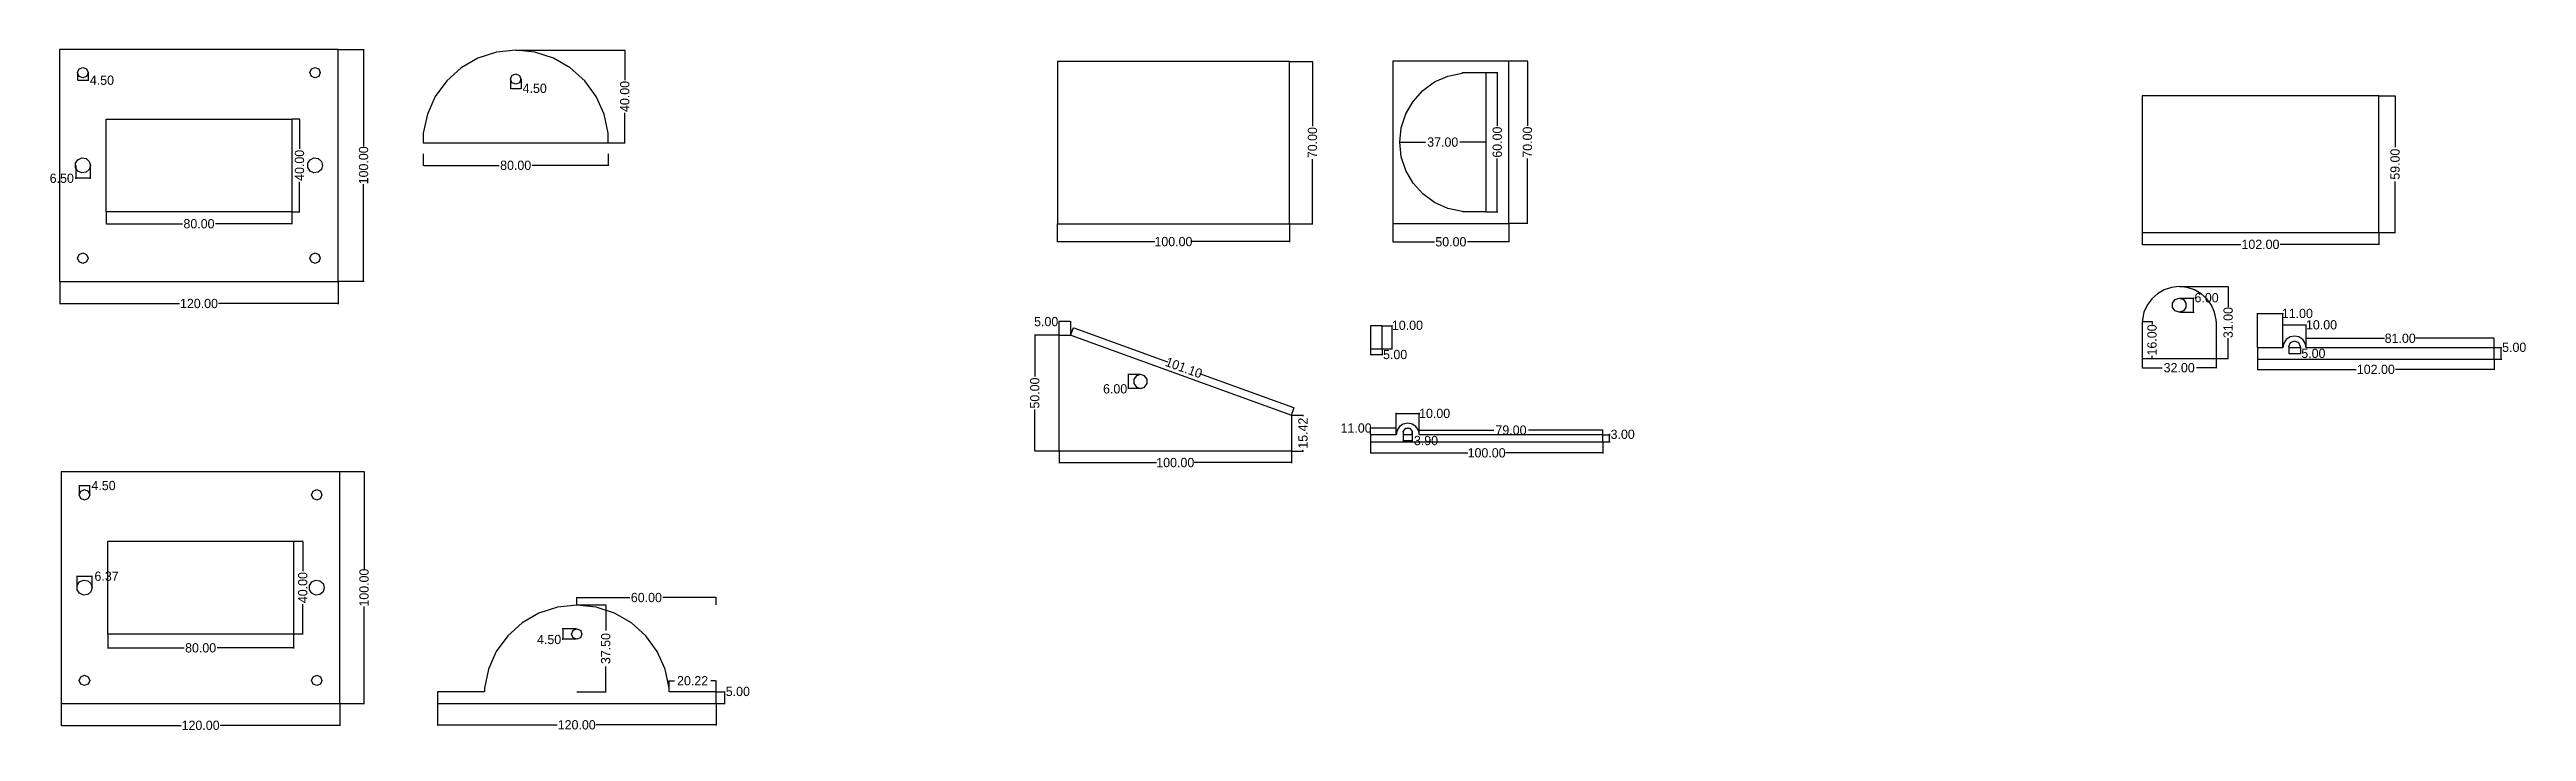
# Model space of a CAD drawing. Extents: x -184 to 1329, y -217 to 77.
# Drawn here: x -184 to 883, y -217 to 77 of the extents above; entities that cross this region are included whole.
import ezdxf

# ---------------------------------------------------------------- set-up
doc = ezdxf.new("R2010")
doc.units = 0
doc.header["$MEASUREMENT"] = 0
doc.dimstyles.new('mm', dxfattribs={"dimtxt": 4, "dimasz": 0.18, "dimexe": 0.18, "dimexo": 0.0625, "dimgap": 0.09, "dimtad": 0, "dimtoh": 1, "dimzin": 0, "dimdsep": 46, "dimtxsty": 'Standard', "dimcen": 0.09, "dimadec": 0, "dimazin": 0, "dimtfac": 1, "dimtofl": 0, "dimtmove": 0, "dimatfit": 3, "dimfxl": 1, "dimtolj": 1, "dimtzin": 0, "dimarcsym": 0})

msp = doc.modelspace()

# ---------------------------------------------------------------- blocks, each defined once
blk = doc.blocks.new('*D0')
at = {"color": 0, "lineweight": -2, "transparency": 16777216}
for p, q in [((-23.1, 31.7), (-23.1, 26.6)), ((-22.9, 26.8), (9.6, 26.8)), ((56.3, 26.8), (23.8, 26.8)), ((56.5, 31.7), (56.5, 26.6))]:
    blk.add_line(p, q, dxfattribs=at)
at = {"color": 0, "transparency": 16777216}
for points in [[(-22.9, 26.9), (-22.9, 26.8), (-23.1, 26.8)], [(56.3, 26.9), (56.3, 26.8), (56.5, 26.8)]]:
    blk.add_solid(points, dxfattribs=at)
at = {"layer": 'Defpoints', "color": 0, "transparency": 16777216}
for p in [(-23.1, 31.8), (56.5, 31.8), (56.5, 26.8)]:
    blk.add_point(p, dxfattribs=at)
at = {"color": 0, "transparency": 16777216, "insert": (16.7, 26.8), "char_height": 4, "attachment_point": 5}
blk.add_mtext('\\A1;80.00', dxfattribs=at)
blk = doc.blocks.new('*D1')
at = {"color": 0, "lineweight": -2, "transparency": 16777216}
for p, q in [((16.8, 76.5), (63.9, 76.5)), ((63.7, 76.3), (63.7, 63.6)), ((63.7, 36.7), (63.7, 49.4)), ((16.8, 36.5), (63.9, 36.5))]:
    blk.add_line(p, q, dxfattribs=at)
at = {"color": 0, "transparency": 16777216}
for points in [[(63.7, 76.3), (63.8, 76.3), (63.7, 76.5)], [(63.7, 36.7), (63.8, 36.7), (63.7, 36.5)]]:
    blk.add_solid(points, dxfattribs=at)
at = {"layer": 'Defpoints', "color": 0, "transparency": 16777216}
for p in [(16.7, 76.5), (16.7, 36.5), (63.7, 36.5)]:
    blk.add_point(p, dxfattribs=at)
at = {"color": 0, "transparency": 16777216, "insert": (63.7, 56.5), "char_height": 4, "attachment_point": 5, "rotation": 90}
blk.add_mtext('\\A1;40.00', dxfattribs=at)
blk = doc.blocks.new('*D2')
at = {"color": 0, "lineweight": -2, "transparency": 16777216}
for p, q in [((-179.7, -23.3), (-179.7, -33)), ((-59.7, -23.3), (-59.7, -33)), ((-179.5, -32.8), (-128.1, -32.8)), ((-59.9, -32.8), (-111.3, -32.8))]:
    blk.add_line(p, q, dxfattribs=at)
at = {"color": 0, "transparency": 16777216}
for points in [[(-179.5, -32.8), (-179.5, -32.8), (-179.7, -32.8)], [(-59.9, -32.8), (-59.9, -32.8), (-59.7, -32.8)]]:
    blk.add_solid(points, dxfattribs=at)
at = {"layer": 'Defpoints', "color": 0, "transparency": 16777216}
for p in [(-179.7, -23.2), (-59.7, -23.2), (-59.7, -32.8)]:
    blk.add_point(p, dxfattribs=at)
at = {"color": 0, "transparency": 16777216, "insert": (-119.7, -32.8), "char_height": 4, "attachment_point": 5}
blk.add_mtext('\\A1;120.00', dxfattribs=at)
blk = doc.blocks.new('*D3')
at = {"color": 0, "lineweight": -2, "transparency": 16777216}
for p, q in [((-59.6, 76.8), (-48.6, 76.8)), ((-48.8, 76.6), (-48.8, 34.9)), ((-48.8, -23.1), (-48.8, 18.7)), ((-59.6, -23.2), (-48.6, -23.2))]:
    blk.add_line(p, q, dxfattribs=at)
at = {"color": 0, "transparency": 16777216}
for points in [[(-48.8, 76.6), (-48.7, 76.6), (-48.8, 76.8)], [(-48.8, -23.1), (-48.7, -23.1), (-48.8, -23.2)]]:
    blk.add_solid(points, dxfattribs=at)
at = {"layer": 'Defpoints', "color": 0, "transparency": 16777216}
for p in [(-59.7, 76.8), (-59.7, -23.2), (-48.8, -23.2)]:
    blk.add_point(p, dxfattribs=at)
at = {"color": 0, "transparency": 16777216, "insert": (-48.8, 26.8), "char_height": 4, "attachment_point": 5, "rotation": 90}
blk.add_mtext('\\A1;100.00', dxfattribs=at)
blk = doc.blocks.new('*D4')
at = {"color": 0, "lineweight": -2, "transparency": 16777216}
for p, q in [((-159.7, 6.7), (-159.7, 1.4)), ((-159.5, 1.6), (-126.8, 1.6)), ((-79.9, 1.6), (-112.6, 1.6)), ((-79.7, 6.7), (-79.7, 1.4))]:
    blk.add_line(p, q, dxfattribs=at)
at = {"color": 0, "transparency": 16777216}
for points in [[(-159.5, 1.7), (-159.5, 1.6), (-159.7, 1.6)], [(-79.9, 1.7), (-79.9, 1.6), (-79.7, 1.6)]]:
    blk.add_solid(points, dxfattribs=at)
at = {"layer": 'Defpoints', "color": 0, "transparency": 16777216}
for p in [(-159.7, 6.8), (-79.7, 6.8), (-79.7, 1.6)]:
    blk.add_point(p, dxfattribs=at)
at = {"color": 0, "transparency": 16777216, "insert": (-119.7, 1.6), "char_height": 4, "attachment_point": 5}
blk.add_mtext('\\A1;80.00', dxfattribs=at)
blk = doc.blocks.new('*D5')
at = {"color": 0, "lineweight": -2, "transparency": 16777216}
for p, q in [((-79.6, 46.8), (-76.2, 46.8)), ((-76.4, 46.6), (-76.4, 33.9)), ((-76.4, 6.9), (-76.4, 19.7)), ((-79.6, 6.8), (-76.2, 6.8))]:
    blk.add_line(p, q, dxfattribs=at)
at = {"color": 0, "transparency": 16777216}
for points in [[(-76.4, 46.6), (-76.4, 46.6), (-76.4, 46.8)], [(-76.4, 6.9), (-76.4, 6.9), (-76.4, 6.8)]]:
    blk.add_solid(points, dxfattribs=at)
at = {"layer": 'Defpoints', "color": 0, "transparency": 16777216}
for p in [(-79.7, 46.8), (-79.7, 6.8), (-76.4, 6.8)]:
    blk.add_point(p, dxfattribs=at)
at = {"color": 0, "transparency": 16777216, "insert": (-76.4, 26.8), "char_height": 4, "attachment_point": 5, "rotation": 90}
blk.add_mtext('\\A1;40.00', dxfattribs=at)
blk = doc.blocks.new('*D6')
at = {"color": 0, "lineweight": -2, "transparency": 16777216}
for p, q in [((-172, 66.7), (-172, 63.4)), ((-167.5, 66.7), (-167.5, 63.4)), ((-171.8, 63.5), (-167.6, 63.5)), ((-167.5, 63.5), (-167.3, 63.5))]:
    blk.add_line(p, q, dxfattribs=at)
at = {"color": 0, "transparency": 16777216}
for points in [[(-171.8, 63.6), (-171.8, 63.5), (-172, 63.5)], [(-167.6, 63.6), (-167.6, 63.5), (-167.5, 63.5)]]:
    blk.add_solid(points, dxfattribs=at)
at = {"layer": 'Defpoints', "color": 0, "transparency": 16777216}
for p in [(-172, 66.8), (-167.5, 66.8), (-167.5, 63.5)]:
    blk.add_point(p, dxfattribs=at)
at = {"color": 0, "transparency": 16777216, "insert": (-161.5, 63.5), "char_height": 4, "attachment_point": 5}
blk.add_mtext('\\A1;4.50', dxfattribs=at)
blk = doc.blocks.new('*D7')
at = {"color": 0, "lineweight": -2, "transparency": 16777216}
for p, q in [((-172.8, 26.7), (-172.8, 21)), ((-166.5, 26.7), (-166.5, 21)), ((-172.8, 21.2), (-173, 21.2)), ((-166.6, 21.2), (-172.6, 21.2))]:
    blk.add_line(p, q, dxfattribs=at)
at = {"color": 0, "transparency": 16777216}
for points in [[(-172.6, 21.2), (-172.6, 21.1), (-172.8, 21.2)], [(-166.6, 21.2), (-166.6, 21.1), (-166.5, 21.2)]]:
    blk.add_solid(points, dxfattribs=at)
at = {"layer": 'Defpoints', "color": 0, "transparency": 16777216}
for p in [(-172.8, 26.8), (-166.5, 26.8), (-172.8, 21.2)]:
    blk.add_point(p, dxfattribs=at)
at = {"color": 0, "transparency": 16777216, "insert": (-178.8, 21.2), "char_height": 4, "attachment_point": 5}
blk.add_mtext('\\A1;6.50', dxfattribs=at)
blk = doc.blocks.new('*D8')
at = {"color": 0, "lineweight": -2, "transparency": 16777216}
for p, q in [((14.5, 64), (14.5, 59.8)), ((14.6, 60), (18.8, 60)), ((19, 64), (19, 59.8)), ((19, 60), (19.1, 60))]:
    blk.add_line(p, q, dxfattribs=at)
at = {"color": 0, "transparency": 16777216}
for points in [[(14.6, 60), (14.6, 60), (14.5, 60)], [(18.8, 60), (18.8, 60), (19, 60)]]:
    blk.add_solid(points, dxfattribs=at)
at = {"layer": 'Defpoints', "color": 0, "transparency": 16777216}
for p in [(14.5, 64), (19, 64), (19, 60)]:
    blk.add_point(p, dxfattribs=at)
at = {"color": 0, "transparency": 16777216, "insert": (24.9, 60), "char_height": 4, "attachment_point": 5}
blk.add_mtext('\\A1;4.50', dxfattribs=at)
blk = doc.blocks.new('*D88')
at = {"color": 0, "lineweight": -2, "transparency": 16777216}
for p, q in [((-179, -205.4), (-179, -214.9)), ((-59, -205.4), (-59, -214.9)), ((-178.8, -214.7), (-127.4, -214.7)), ((-59.2, -214.7), (-110.6, -214.7))]:
    blk.add_line(p, q, dxfattribs=at)
at = {"color": 0, "transparency": 16777216}
for points in [[(-178.8, -214.7), (-178.8, -214.8), (-179, -214.7)], [(-59.2, -214.7), (-59.2, -214.8), (-59, -214.7)]]:
    blk.add_solid(points, dxfattribs=at)
at = {"layer": 'Defpoints', "color": 0, "transparency": 16777216}
for p in [(-179, -205.3), (-59, -205.3), (-59, -214.7)]:
    blk.add_point(p, dxfattribs=at)
at = {"color": 0, "transparency": 16777216, "insert": (-119, -214.7), "char_height": 4, "attachment_point": 5}
blk.add_mtext('\\A1;120.00', dxfattribs=at)
blk = doc.blocks.new('*D89')
at = {"color": 0, "lineweight": -2, "transparency": 16777216}
for p, q in [((-58.9, -105.3), (-48.4, -105.3)), ((-48.6, -105.5), (-48.6, -147.2)), ((-48.6, -205.1), (-48.6, -163.4)), ((-58.9, -205.3), (-48.4, -205.3))]:
    blk.add_line(p, q, dxfattribs=at)
at = {"color": 0, "transparency": 16777216}
for points in [[(-48.6, -105.5), (-48.5, -105.5), (-48.6, -105.3)], [(-48.6, -205.1), (-48.5, -205.1), (-48.6, -205.3)]]:
    blk.add_solid(points, dxfattribs=at)
at = {"layer": 'Defpoints', "color": 0, "transparency": 16777216}
for p in [(-59, -105.3), (-48.6, -105.3), (-59, -205.3)]:
    blk.add_point(p, dxfattribs=at)
at = {"color": 0, "transparency": 16777216, "insert": (-48.6, -155.3), "char_height": 4, "attachment_point": 5, "rotation": 90}
blk.add_mtext('\\A1;100.00', dxfattribs=at)
blk = doc.blocks.new('*D90')
at = {"color": 0, "lineweight": -2, "transparency": 16777216}
for p, q in [((-159, -175.4), (-159, -181.5)), ((-158.8, -181.3), (-126.1, -181.3)), ((-79.2, -181.3), (-111.9, -181.3)), ((-79, -175.4), (-79, -181.5))]:
    blk.add_line(p, q, dxfattribs=at)
at = {"color": 0, "transparency": 16777216}
for points in [[(-158.8, -181.3), (-158.8, -181.3), (-159, -181.3)], [(-79.2, -181.3), (-79.2, -181.3), (-79, -181.3)]]:
    blk.add_solid(points, dxfattribs=at)
at = {"layer": 'Defpoints', "color": 0, "transparency": 16777216}
for p in [(-159, -175.3), (-79, -175.3), (-79, -181.3)]:
    blk.add_point(p, dxfattribs=at)
at = {"color": 0, "transparency": 16777216, "insert": (-119, -181.3), "char_height": 4, "attachment_point": 5}
blk.add_mtext('\\A1;80.00', dxfattribs=at)
blk = doc.blocks.new('*D91')
at = {"color": 0, "lineweight": -2, "transparency": 16777216}
for p, q in [((-78.9, -135.3), (-74.8, -135.3)), ((-75, -135.5), (-75, -148.2)), ((-75, -175.1), (-75, -162.4)), ((-78.9, -175.3), (-74.8, -175.3))]:
    blk.add_line(p, q, dxfattribs=at)
at = {"color": 0, "transparency": 16777216}
for points in [[(-75, -135.5), (-75, -135.5), (-75, -135.3)], [(-75, -175.1), (-75, -175.1), (-75, -175.3)]]:
    blk.add_solid(points, dxfattribs=at)
at = {"layer": 'Defpoints', "color": 0, "transparency": 16777216}
for p in [(-79, -135.3), (-75, -135.3), (-79, -175.3)]:
    blk.add_point(p, dxfattribs=at)
at = {"color": 0, "transparency": 16777216, "insert": (-75, -155.3), "char_height": 4, "attachment_point": 5, "rotation": 90}
blk.add_mtext('\\A1;40.00', dxfattribs=at)
blk = doc.blocks.new('*D92')
at = {"color": 0, "lineweight": -2, "transparency": 16777216}
for p, q in [((-171.2, -115.2), (-171.2, -111.1)), ((-171.1, -111.3), (-166.9, -111.3)), ((-166.7, -115.2), (-166.7, -111.1)), ((-166.7, -111.3), (-166.6, -111.3))]:
    blk.add_line(p, q, dxfattribs=at)
at = {"color": 0, "transparency": 16777216}
for points in [[(-171.1, -111.3), (-171.1, -111.3), (-171.2, -111.3)], [(-166.9, -111.3), (-166.9, -111.3), (-166.7, -111.3)]]:
    blk.add_solid(points, dxfattribs=at)
at = {"layer": 'Defpoints', "color": 0, "transparency": 16777216}
for p in [(-171.2, -115.3), (-166.7, -111.3), (-166.7, -115.3)]:
    blk.add_point(p, dxfattribs=at)
at = {"color": 0, "transparency": 16777216, "insert": (-160.8, -111.3), "char_height": 4, "attachment_point": 5}
blk.add_mtext('\\A1;4.50', dxfattribs=at)
blk = doc.blocks.new('*D95')
at = {"color": 0, "lineweight": -2, "transparency": 16777216}
for p, q in [((-172.1, -155.2), (-172.1, -150.2)), ((-171.9, -150.4), (-165.9, -150.4)), ((-165.7, -155.2), (-165.7, -150.2)), ((-165.7, -150.4), (-165.6, -150.4))]:
    blk.add_line(p, q, dxfattribs=at)
at = {"color": 0, "transparency": 16777216}
for points in [[(-171.9, -150.4), (-171.9, -150.4), (-172.1, -150.4)], [(-165.9, -150.4), (-165.9, -150.4), (-165.7, -150.4)]]:
    blk.add_solid(points, dxfattribs=at)
at = {"layer": 'Defpoints', "color": 0, "transparency": 16777216}
for p in [(-172.1, -155.3), (-165.7, -150.4), (-165.7, -155.3)]:
    blk.add_point(p, dxfattribs=at)
at = {"color": 0, "transparency": 16777216, "insert": (-159.5, -150.4), "char_height": 4, "attachment_point": 5}
blk.add_mtext('\\A1;6.37', dxfattribs=at)
blk = doc.blocks.new('*D99')
at = {"color": 0, "lineweight": -2, "transparency": 16777216}
for p, q in [((-17, -205.4), (-17, -214.7)), ((103, -205.4), (103, -214.7)), ((-16.8, -214.5), (34.6, -214.5)), ((102.8, -214.5), (51.4, -214.5))]:
    blk.add_line(p, q, dxfattribs=at)
at = {"color": 0, "transparency": 16777216}
for points in [[(-16.8, -214.4), (-16.8, -214.5), (-17, -214.5)], [(102.8, -214.4), (102.8, -214.5), (103, -214.5)]]:
    blk.add_solid(points, dxfattribs=at)
at = {"layer": 'Defpoints', "color": 0, "transparency": 16777216}
for p in [(-17, -205.3), (103, -205.3), (103, -214.5)]:
    blk.add_point(p, dxfattribs=at)
at = {"color": 0, "transparency": 16777216, "insert": (43, -214.5), "char_height": 4, "attachment_point": 5}
blk.add_mtext('\\A1;120.00', dxfattribs=at)
blk = doc.blocks.new('*D100')
at = {"color": 0, "lineweight": -2, "transparency": 16777216}
for p, q in [((103.1, -200.3), (107, -200.3)), ((106.8, -200.3), (106.8, -200.1)), ((106.8, -200.1), (107, -200.1)), ((106.8, -205.1), (106.8, -200.5)), ((103.1, -205.3), (107, -205.3))]:
    blk.add_line(p, q, dxfattribs=at)
at = {"color": 0, "transparency": 16777216}
for points in [[(106.8, -200.5), (106.9, -200.5), (106.8, -200.3)], [(106.8, -205.1), (106.9, -205.1), (106.8, -205.3)]]:
    blk.add_solid(points, dxfattribs=at)
at = {"layer": 'Defpoints', "color": 0, "transparency": 16777216}
for p in [(103, -200.3), (106.8, -200.3), (103, -205.3)]:
    blk.add_point(p, dxfattribs=at)
at = {"color": 0, "transparency": 16777216, "insert": (112.4, -200.1), "char_height": 4, "attachment_point": 5}
blk.add_mtext('\\A1;5.00', dxfattribs=at)
blk = doc.blocks.new('*D101')
at = {"color": 0, "lineweight": -2, "transparency": 16777216}
for p, q in [((82.8, -200.2), (82.8, -195.4)), ((83, -195.5), (85.1, -195.5)), ((102.8, -195.5), (100.7, -195.5)), ((103, -200.2), (103, -195.4))]:
    blk.add_line(p, q, dxfattribs=at)
at = {"color": 0, "transparency": 16777216}
for points in [[(83, -195.5), (83, -195.6), (82.8, -195.5)], [(102.8, -195.5), (102.8, -195.6), (103, -195.5)]]:
    blk.add_solid(points, dxfattribs=at)
at = {"layer": 'Defpoints', "color": 0, "transparency": 16777216}
for p in [(82.8, -195.5), (82.8, -200.3), (103, -200.3)]:
    blk.add_point(p, dxfattribs=at)
at = {"color": 0, "transparency": 16777216, "insert": (92.9, -195.5), "char_height": 4, "attachment_point": 5}
blk.add_mtext('\\A1;20.22', dxfattribs=at)
blk = doc.blocks.new('*D102')
at = {"color": 0, "lineweight": -2, "transparency": 16777216}
for p, q in [((43.1, -162.8), (55.7, -162.8)), ((55.5, -163), (55.5, -173.8)), ((55.5, -200.1), (55.5, -189.3)), ((43.1, -200.3), (55.7, -200.3))]:
    blk.add_line(p, q, dxfattribs=at)
at = {"color": 0, "transparency": 16777216}
for points in [[(55.4, -163), (55.5, -163), (55.5, -162.8)], [(55.4, -200.1), (55.5, -200.1), (55.5, -200.3)]]:
    blk.add_solid(points, dxfattribs=at)
at = {"layer": 'Defpoints', "color": 0, "transparency": 16777216}
for p in [(43, -162.8), (55.5, -162.8), (43, -200.3)]:
    blk.add_point(p, dxfattribs=at)
at = {"color": 0, "transparency": 16777216, "insert": (55.5, -181.6), "char_height": 4, "attachment_point": 5, "rotation": 90}
blk.add_mtext('\\A1;37.50', dxfattribs=at)
blk = doc.blocks.new('*D103')
at = {"color": 0, "lineweight": -2, "transparency": 16777216}
for p, q in [((42.9, -173.1), (36.8, -173.1)), ((42.9, -177.6), (36.8, -177.6)), ((37, -177.7), (36.8, -177.7)), ((37, -173.2), (37, -177.4)), ((37, -177.6), (37, -177.7))]:
    blk.add_line(p, q, dxfattribs=at)
at = {"color": 0, "transparency": 16777216}
for points in [[(37, -173.2), (37, -173.2), (37, -173.1)], [(37, -177.4), (37, -177.4), (37, -177.6)]]:
    blk.add_solid(points, dxfattribs=at)
at = {"layer": 'Defpoints', "color": 0, "transparency": 16777216}
for p in [(37, -177.6), (43, -173.1), (43, -177.6)]:
    blk.add_point(p, dxfattribs=at)
at = {"color": 0, "transparency": 16777216, "insert": (31.1, -177.7), "char_height": 4, "attachment_point": 5}
blk.add_mtext('\\A1;4.50', dxfattribs=at)
blk = doc.blocks.new('*D104')
at = {"color": 0, "lineweight": -2, "transparency": 16777216}
for p, q in [((43, -162.7), (43, -159.4)), ((43.2, -159.6), (65.9, -159.6)), ((102.8, -159.6), (80.1, -159.6)), ((103, -162.7), (103, -159.4))]:
    blk.add_line(p, q, dxfattribs=at)
at = {"color": 0, "transparency": 16777216}
for points in [[(43.2, -159.6), (43.2, -159.6), (43, -159.6)], [(102.8, -159.6), (102.8, -159.6), (103, -159.6)]]:
    blk.add_solid(points, dxfattribs=at)
at = {"layer": 'Defpoints', "color": 0, "transparency": 16777216}
for p in [(103, -159.6), (43, -162.8), (103, -162.8)]:
    blk.add_point(p, dxfattribs=at)
at = {"color": 0, "transparency": 16777216, "insert": (73, -159.6), "char_height": 4, "attachment_point": 5}
blk.add_mtext('\\A1;60.00', dxfattribs=at)
blk = doc.blocks.new('*D9')
at = {"color": 0, "lineweight": -2, "transparency": 16777216}
for p, q in [((250, 1.6), (250, -6.3)), ((350, 1.6), (350, -6.3)), ((250.2, -6.1), (292, -6.1)), ((349.9, -6.1), (308.1, -6.1))]:
    blk.add_line(p, q, dxfattribs=at)
at = {"color": 0, "transparency": 16777216}
for points in [[(250.2, -6), (250.2, -6.1), (250, -6.1)], [(349.9, -6), (349.9, -6.1), (350, -6.1)]]:
    blk.add_solid(points, dxfattribs=at)
at = {"layer": 'Defpoints', "color": 0, "transparency": 16777216}
for p in [(250, 1.6), (350, 1.6), (350, -6.1)]:
    blk.add_point(p, dxfattribs=at)
at = {"color": 0, "transparency": 16777216, "insert": (300, -6.1), "char_height": 4, "attachment_point": 5}
blk.add_mtext('\\A1;100.00', dxfattribs=at)
blk = doc.blocks.new('*D10')
at = {"color": 0, "lineweight": -2, "transparency": 16777216}
for p, q in [((350.1, 71.6), (360.1, 71.6)), ((359.9, 71.4), (359.9, 43.7)), ((359.9, 1.8), (359.9, 29.5)), ((350.1, 1.6), (360.1, 1.6))]:
    blk.add_line(p, q, dxfattribs=at)
at = {"color": 0, "transparency": 16777216}
for points in [[(359.9, 71.4), (359.9, 71.4), (359.9, 71.6)], [(359.9, 1.8), (359.9, 1.8), (359.9, 1.6)]]:
    blk.add_solid(points, dxfattribs=at)
at = {"layer": 'Defpoints', "color": 0, "transparency": 16777216}
for p in [(350, 71.6), (350, 1.6), (359.9, 1.6)]:
    blk.add_point(p, dxfattribs=at)
at = {"color": 0, "transparency": 16777216, "insert": (359.9, 36.6), "char_height": 4, "attachment_point": 5, "rotation": 90}
blk.add_mtext('\\A1;70.00', dxfattribs=at)
blk = doc.blocks.new('*D11')
at = {"color": 0, "lineweight": -2, "transparency": 16777216}
for p, q in [((250.8, -96.5), (250.8, -101.6)), ((251, -101.4), (292.7, -101.4)), ((350.6, -101.4), (308.9, -101.4)), ((350.8, -96.5), (350.8, -101.6))]:
    blk.add_line(p, q, dxfattribs=at)
at = {"color": 0, "transparency": 16777216}
for points in [[(251, -101.4), (251, -101.4), (250.8, -101.4)], [(350.6, -101.4), (350.6, -101.4), (350.8, -101.4)]]:
    blk.add_solid(points, dxfattribs=at)
at = {"layer": 'Defpoints', "color": 0, "transparency": 16777216}
for p in [(250.8, -96.4), (250.8, -101.4), (350.8, -96.4)]:
    blk.add_point(p, dxfattribs=at)
at = {"color": 0, "transparency": 16777216, "insert": (300.8, -101.4), "char_height": 4, "attachment_point": 5}
blk.add_mtext('\\A1;100.00', dxfattribs=at)
blk = doc.blocks.new('*D12')
at = {"color": 0, "lineweight": -2, "transparency": 16777216}
for p, q in [((250.8, -46.4), (240.1, -46.4)), ((240.3, -46.6), (240.3, -64.3)), ((240.3, -96.2), (240.3, -78.5)), ((250.8, -96.4), (240.1, -96.4))]:
    blk.add_line(p, q, dxfattribs=at)
at = {"color": 0, "transparency": 16777216}
for points in [[(240.2, -46.6), (240.3, -46.6), (240.3, -46.4)], [(240.2, -96.2), (240.3, -96.2), (240.3, -96.4)]]:
    blk.add_solid(points, dxfattribs=at)
at = {"layer": 'Defpoints', "color": 0, "transparency": 16777216}
for p in [(250.8, -46.4), (240.3, -96.4), (250.8, -96.4)]:
    blk.add_point(p, dxfattribs=at)
at = {"color": 0, "transparency": 16777216, "insert": (240.3, -71.4), "char_height": 4, "attachment_point": 5, "rotation": 90}
blk.add_mtext('\\A1;50.00', dxfattribs=at)
blk = doc.blocks.new('*D14')
at = {"color": 0, "lineweight": -2, "transparency": 16777216}
for p, q in [((255.8, -46.3), (257, -43.1)), ((257.1, -43.3), (297.5, -58)), ((351.8, -77.8), (311.4, -63.1)), ((350.8, -80.9), (352, -77.6))]:
    blk.add_line(p, q, dxfattribs=at)
at = {"color": 0, "transparency": 16777216}
for points in [[(257.1, -43.3), (257.1, -43.3), (257, -43.2)], [(351.8, -77.7), (351.8, -77.8), (352, -77.8)]]:
    blk.add_solid(points, dxfattribs=at)
at = {"layer": 'Defpoints', "color": 0, "transparency": 16777216}
for p in [(255.8, -46.4), (350.8, -81), (352, -77.8)]:
    blk.add_point(p, dxfattribs=at)
at = {"color": 0, "transparency": 16777216, "insert": (304.5, -60.5), "char_height": 4, "attachment_point": 5, "rotation": 340.0001}
blk.add_mtext('\\A1;101.10', dxfattribs=at)
blk = doc.blocks.new('*D15')
at = {"color": 0, "lineweight": -2, "transparency": 16777216}
for p, q in [((250.8, -40.6), (250.6, -40.6)), ((250.8, -46.3), (250.8, -40.4)), ((255.6, -40.6), (251, -40.6)), ((255.8, -46.3), (255.8, -40.4))]:
    blk.add_line(p, q, dxfattribs=at)
at = {"color": 0, "transparency": 16777216}
for points in [[(251, -40.5), (251, -40.6), (250.8, -40.6)], [(255.6, -40.5), (255.6, -40.6), (255.8, -40.6)]]:
    blk.add_solid(points, dxfattribs=at)
at = {"layer": 'Defpoints', "color": 0, "transparency": 16777216}
for p in [(250.8, -40.6), (250.8, -46.4), (255.8, -46.4)]:
    blk.add_point(p, dxfattribs=at)
at = {"color": 0, "transparency": 16777216, "insert": (245.2, -40.6), "char_height": 4, "attachment_point": 5}
blk.add_mtext('\\A1;5.00', dxfattribs=at)
blk = doc.blocks.new('*D16')
at = {"color": 0, "lineweight": -2, "transparency": 16777216}
for p, q in [((350.9, -81), (356, -81)), ((355.8, -81.2), (355.8, -81.3)), ((350.9, -96.4), (356, -96.4)), ((355.8, -96.2), (355.8, -96.1))]:
    blk.add_line(p, q, dxfattribs=at)
at = {"color": 0, "transparency": 16777216}
for points in [[(355.8, -81.2), (355.8, -81.2), (355.8, -81)], [(355.8, -96.2), (355.8, -96.2), (355.8, -96.4)]]:
    blk.add_solid(points, dxfattribs=at)
at = {"layer": 'Defpoints', "color": 0, "transparency": 16777216}
for p in [(350.8, -81), (350.8, -96.4), (355.8, -96.4)]:
    blk.add_point(p, dxfattribs=at)
at = {"color": 0, "transparency": 16777216, "insert": (355.8, -88.7), "char_height": 4, "attachment_point": 5, "rotation": 90}
blk.add_mtext('\\A1;15.42', dxfattribs=at)
blk = doc.blocks.new('*D19')
at = {"color": 0, "lineweight": -2, "transparency": 16777216}
for p, q in [((285.8, -63.4), (280.3, -63.4)), ((280.5, -63.6), (280.5, -69.2)), ((285.8, -69.4), (280.3, -69.4)), ((280.5, -69.6), (280.3, -69.6)), ((280.5, -69.4), (280.5, -69.6))]:
    blk.add_line(p, q, dxfattribs=at)
at = {"color": 0, "transparency": 16777216}
for points in [[(280.5, -63.6), (280.6, -63.6), (280.5, -63.4)], [(280.5, -69.2), (280.6, -69.2), (280.5, -69.4)]]:
    blk.add_solid(points, dxfattribs=at)
at = {"layer": 'Defpoints', "color": 0, "transparency": 16777216}
for p in [(285.8, -63.4), (280.5, -69.4), (285.8, -69.4)]:
    blk.add_point(p, dxfattribs=at)
at = {"color": 0, "transparency": 16777216, "insert": (274.9, -69.6), "char_height": 4, "attachment_point": 5}
blk.add_mtext('\\A1;6.00', dxfattribs=at)
blk = doc.blocks.new('*D20')
at = {"color": 0, "lineweight": -2, "transparency": 16777216}
for p, q in [((384.9, -92.4), (384.9, -97.4)), ((484.9, -92.4), (484.9, -97.4)), ((385.1, -97.2), (426.8, -97.2)), ((484.8, -97.2), (443, -97.2))]:
    blk.add_line(p, q, dxfattribs=at)
at = {"color": 0, "transparency": 16777216}
for points in [[(385.1, -97.2), (385.1, -97.2), (384.9, -97.2)], [(484.8, -97.2), (484.8, -97.2), (484.9, -97.2)]]:
    blk.add_solid(points, dxfattribs=at)
at = {"layer": 'Defpoints', "color": 0, "transparency": 16777216}
for p in [(384.9, -92.4), (484.9, -92.4), (484.9, -97.2)]:
    blk.add_point(p, dxfattribs=at)
at = {"color": 0, "transparency": 16777216, "insert": (434.9, -97.2), "char_height": 4, "attachment_point": 5}
blk.add_mtext('\\A1;100.00', dxfattribs=at)
blk = doc.blocks.new('*D21')
at = {"color": 0, "lineweight": -2, "transparency": 16777216}
for p, q in [((485, -89.4), (488.1, -89.4)), ((485, -92.4), (488.1, -92.4)), ((487.9, -89.4), (487.9, -89.2)), ((487.9, -89.2), (488.1, -89.2)), ((487.9, -92.2), (487.9, -89.6))]:
    blk.add_line(p, q, dxfattribs=at)
at = {"color": 0, "transparency": 16777216}
for points in [[(487.9, -89.6), (488, -89.6), (487.9, -89.4)], [(487.9, -92.2), (488, -92.2), (487.9, -92.4)]]:
    blk.add_solid(points, dxfattribs=at)
at = {"layer": 'Defpoints', "color": 0, "transparency": 16777216}
for p in [(484.9, -89.4), (484.9, -92.4), (487.9, -89.4)]:
    blk.add_point(p, dxfattribs=at)
at = {"color": 0, "transparency": 16777216, "insert": (493.5, -89.2), "char_height": 4, "attachment_point": 5}
blk.add_mtext('\\A1;3.00', dxfattribs=at)
blk = doc.blocks.new('*D22')
at = {"color": 0, "lineweight": -2, "transparency": 16777216}
for p, q in [((405.9, -89.3), (405.9, -87.2)), ((406.1, -87.4), (438, -87.4)), ((484.8, -87.4), (452.9, -87.4)), ((484.9, -89.3), (484.9, -87.2))]:
    blk.add_line(p, q, dxfattribs=at)
at = {"color": 0, "transparency": 16777216}
for points in [[(406.1, -87.3), (406.1, -87.4), (405.9, -87.4)], [(484.8, -87.3), (484.8, -87.4), (484.9, -87.4)]]:
    blk.add_solid(points, dxfattribs=at)
at = {"layer": 'Defpoints', "color": 0, "transparency": 16777216}
for p in [(405.9, -89.4), (484.9, -87.4), (484.9, -89.4)]:
    blk.add_point(p, dxfattribs=at)
at = {"color": 0, "transparency": 16777216, "insert": (445.4, -87.4), "char_height": 4, "attachment_point": 5}
blk.add_mtext('\\A1;79.00', dxfattribs=at)
blk = doc.blocks.new('*D23')
at = {"color": 0, "lineweight": -2, "transparency": 16777216}
for p, q in [((395.9, -89.3), (395.9, -80)), ((396.1, -80.2), (405.8, -80.2)), ((405.9, -89.3), (405.9, -80)), ((405.9, -80.2), (406.1, -80.2))]:
    blk.add_line(p, q, dxfattribs=at)
at = {"color": 0, "transparency": 16777216}
for points in [[(396.1, -80.2), (396.1, -80.2), (395.9, -80.2)], [(405.8, -80.2), (405.8, -80.2), (405.9, -80.2)]]:
    blk.add_solid(points, dxfattribs=at)
at = {"layer": 'Defpoints', "color": 0, "transparency": 16777216}
for p in [(405.9, -80.2), (395.9, -89.4), (405.9, -89.4)]:
    blk.add_point(p, dxfattribs=at)
at = {"color": 0, "transparency": 16777216, "insert": (412.5, -80.2), "char_height": 4, "attachment_point": 5}
blk.add_mtext('\\A1;10.00', dxfattribs=at)
blk = doc.blocks.new('*D24')
at = {"color": 0, "lineweight": -2, "transparency": 16777216}
for p, q in [((399, -88), (399, -92.1)), ((399.2, -91.9), (402.7, -91.9)), ((402.9, -88), (402.9, -92.1)), ((402.9, -91.9), (403.1, -91.9))]:
    blk.add_line(p, q, dxfattribs=at)
at = {"color": 0, "transparency": 16777216}
for points in [[(399.2, -91.9), (399.2, -92), (399, -91.9)], [(402.7, -91.9), (402.7, -92), (402.9, -91.9)]]:
    blk.add_solid(points, dxfattribs=at)
at = {"layer": 'Defpoints', "color": 0, "transparency": 16777216}
for p in [(399, -87.9), (402.9, -87.9), (402.9, -91.9)]:
    blk.add_point(p, dxfattribs=at)
at = {"color": 0, "transparency": 16777216, "insert": (408.8, -91.9), "char_height": 4, "attachment_point": 5}
blk.add_mtext('\\A1;3.90', dxfattribs=at)
blk = doc.blocks.new('*D25')
at = {"color": 0, "lineweight": -2, "transparency": 16777216}
for p, q in [((384.9, -86.5), (384.8, -86.5)), ((384.9, -89.3), (384.9, -86.3)), ((395.8, -86.5), (385.1, -86.5)), ((395.9, -89.3), (395.9, -86.3))]:
    blk.add_line(p, q, dxfattribs=at)
at = {"color": 0, "transparency": 16777216}
for points in [[(385.1, -86.5), (385.1, -86.6), (384.9, -86.5)], [(395.8, -86.5), (395.8, -86.6), (395.9, -86.5)]]:
    blk.add_solid(points, dxfattribs=at)
at = {"layer": 'Defpoints', "color": 0, "transparency": 16777216}
for p in [(384.9, -86.5), (384.9, -89.4), (395.9, -89.4)]:
    blk.add_point(p, dxfattribs=at)
at = {"color": 0, "transparency": 16777216, "insert": (378.7, -86.5), "char_height": 4, "attachment_point": 5}
blk.add_mtext('\\A1;11.00', dxfattribs=at)
blk = doc.blocks.new('*D26')
at = {"color": 0, "lineweight": -2, "transparency": 16777216}
for p, q in [((384.9, -52.4), (384.9, -55)), ((389.9, -52.4), (389.9, -55)), ((385.1, -54.8), (389.8, -54.8)), ((389.9, -54.8), (390.1, -54.8))]:
    blk.add_line(p, q, dxfattribs=at)
at = {"color": 0, "transparency": 16777216}
for points in [[(385.1, -54.8), (385.1, -54.8), (384.9, -54.8)], [(389.8, -54.8), (389.8, -54.8), (389.9, -54.8)]]:
    blk.add_solid(points, dxfattribs=at)
at = {"layer": 'Defpoints', "color": 0, "transparency": 16777216}
for p in [(384.9, -52.4), (389.9, -52.4), (389.9, -54.8)]:
    blk.add_point(p, dxfattribs=at)
at = {"color": 0, "transparency": 16777216, "insert": (395.5, -54.8), "char_height": 4, "attachment_point": 5}
blk.add_mtext('\\A1;5.00', dxfattribs=at)
blk = doc.blocks.new('*D27')
at = {"color": 0, "lineweight": -2, "transparency": 16777216}
for p, q in [((390, -42.4), (394.4, -42.4)), ((394.2, -42.4), (394.2, -42.2)), ((394.2, -42.2), (394.4, -42.2)), ((394.2, -52.2), (394.2, -42.6)), ((390, -52.4), (394.4, -52.4))]:
    blk.add_line(p, q, dxfattribs=at)
at = {"color": 0, "transparency": 16777216}
for points in [[(394.2, -42.6), (394.3, -42.6), (394.2, -42.4)], [(394.2, -52.2), (394.3, -52.2), (394.2, -52.4)]]:
    blk.add_solid(points, dxfattribs=at)
at = {"layer": 'Defpoints', "color": 0, "transparency": 16777216}
for p in [(389.9, -42.4), (394.2, -42.4), (389.9, -52.4)]:
    blk.add_point(p, dxfattribs=at)
at = {"color": 0, "transparency": 16777216, "insert": (400.8, -42.2), "char_height": 4, "attachment_point": 5}
blk.add_mtext('\\A1;10.00', dxfattribs=at)
blk = doc.blocks.new('*D28')
at = {"color": 0, "lineweight": -2, "transparency": 16777216}
for p, q in [((394.5, 1.7), (394.5, -6.4)), ((444.5, 1.7), (444.5, -6.4)), ((394.7, -6.2), (412.4, -6.2)), ((444.3, -6.2), (426.6, -6.2))]:
    blk.add_line(p, q, dxfattribs=at)
at = {"color": 0, "transparency": 16777216}
for points in [[(394.7, -6.2), (394.7, -6.3), (394.5, -6.2)], [(444.3, -6.2), (444.3, -6.3), (444.5, -6.2)]]:
    blk.add_solid(points, dxfattribs=at)
at = {"layer": 'Defpoints', "color": 0, "transparency": 16777216}
for p in [(394.5, 1.8), (444.5, 1.8), (444.5, -6.2)]:
    blk.add_point(p, dxfattribs=at)
at = {"color": 0, "transparency": 16777216, "insert": (419.5, -6.2), "char_height": 4, "attachment_point": 5}
blk.add_mtext('\\A1;50.00', dxfattribs=at)
blk = doc.blocks.new('*D29')
at = {"color": 0, "lineweight": -2, "transparency": 16777216}
for p, q in [((444.6, 71.8), (452.7, 71.8)), ((452.5, 71.6), (452.5, 43.9)), ((452.5, 1.9), (452.5, 29.7)), ((444.6, 1.8), (452.7, 1.8))]:
    blk.add_line(p, q, dxfattribs=at)
at = {"color": 0, "transparency": 16777216}
for points in [[(452.5, 71.6), (452.5, 71.6), (452.5, 71.8)], [(452.5, 1.9), (452.5, 1.9), (452.5, 1.8)]]:
    blk.add_solid(points, dxfattribs=at)
at = {"layer": 'Defpoints', "color": 0, "transparency": 16777216}
for p in [(444.5, 71.8), (452.5, 71.8), (444.5, 1.8)]:
    blk.add_point(p, dxfattribs=at)
at = {"color": 0, "transparency": 16777216, "insert": (452.5, 36.8), "char_height": 4, "attachment_point": 5, "rotation": 90}
blk.add_mtext('\\A1;70.00', dxfattribs=at)
blk = doc.blocks.new('*D30')
at = {"color": 0, "lineweight": -2, "transparency": 16777216}
for p, q in [((397.5, 36.8), (397.5, 37)), ((397.7, 36.8), (408.6, 36.8)), ((434.3, 36.8), (423.4, 36.8)), ((434.5, 36.8), (434.5, 37))]:
    blk.add_line(p, q, dxfattribs=at)
at = {"color": 0, "transparency": 16777216}
for points in [[(397.7, 36.8), (397.7, 36.7), (397.5, 36.8)], [(434.3, 36.8), (434.3, 36.7), (434.5, 36.8)]]:
    blk.add_solid(points, dxfattribs=at)
at = {"layer": 'Defpoints', "color": 0, "transparency": 16777216}
for p in [(397.5, 36.8), (434.5, 36.8), (434.5, 36.8)]:
    blk.add_point(p, dxfattribs=at)
at = {"color": 0, "transparency": 16777216, "insert": (416, 36.8), "char_height": 4, "attachment_point": 5}
blk.add_mtext('\\A1;37.00', dxfattribs=at)
blk = doc.blocks.new('*D31')
at = {"color": 0, "lineweight": -2, "transparency": 16777216}
for p, q in [((434.6, 66.8), (439.7, 66.8)), ((439.5, 66.6), (439.5, 43.9)), ((439.5, 6.9), (439.5, 29.7)), ((434.6, 6.8), (439.7, 6.8))]:
    blk.add_line(p, q, dxfattribs=at)
at = {"color": 0, "transparency": 16777216}
for points in [[(439.5, 66.6), (439.5, 66.6), (439.5, 66.8)], [(439.5, 6.9), (439.5, 6.9), (439.5, 6.8)]]:
    blk.add_solid(points, dxfattribs=at)
at = {"layer": 'Defpoints', "color": 0, "transparency": 16777216}
for p in [(434.5, 66.8), (439.5, 66.8), (434.5, 6.8)]:
    blk.add_point(p, dxfattribs=at)
at = {"color": 0, "transparency": 16777216, "insert": (439.5, 36.8), "char_height": 4, "attachment_point": 5, "rotation": 90}
blk.add_mtext('\\A1;60.00', dxfattribs=at)
blk = doc.blocks.new('*D32')
at = {"color": 0, "lineweight": -2, "transparency": 16777216}
for p, q in [((717.2, -2.3), (717.2, -7.5)), ((717.4, -7.3), (759.8, -7.3)), ((819.1, -7.3), (776.7, -7.3)), ((819.2, -2.3), (819.2, -7.5))]:
    blk.add_line(p, q, dxfattribs=at)
at = {"color": 0, "transparency": 16777216}
for points in [[(717.4, -7.3), (717.4, -7.4), (717.2, -7.3)], [(819.1, -7.3), (819.1, -7.4), (819.2, -7.3)]]:
    blk.add_solid(points, dxfattribs=at)
at = {"layer": 'Defpoints', "color": 0, "transparency": 16777216}
for p in [(717.2, -2.2), (819.2, -2.2), (819.2, -7.3)]:
    blk.add_point(p, dxfattribs=at)
at = {"color": 0, "transparency": 16777216, "insert": (768.2, -7.3), "char_height": 4, "attachment_point": 5}
blk.add_mtext('\\A1;102.00', dxfattribs=at)
blk = doc.blocks.new('*D33')
at = {"color": 0, "lineweight": -2, "transparency": 16777216}
for p, q in [((819.3, 56.8), (826.4, 56.8)), ((826.2, 56.6), (826.2, 34.7)), ((826.2, -2), (826.2, 19.9)), ((819.3, -2.2), (826.4, -2.2))]:
    blk.add_line(p, q, dxfattribs=at)
at = {"color": 0, "transparency": 16777216}
for points in [[(826.2, 56.6), (826.3, 56.6), (826.2, 56.8)], [(826.2, -2), (826.3, -2), (826.2, -2.2)]]:
    blk.add_solid(points, dxfattribs=at)
at = {"layer": 'Defpoints', "color": 0, "transparency": 16777216}
for p in [(819.2, 56.8), (819.2, -2.2), (826.2, -2.2)]:
    blk.add_point(p, dxfattribs=at)
at = {"color": 0, "transparency": 16777216, "insert": (826.2, 27.3), "char_height": 4, "attachment_point": 5, "rotation": 90}
blk.add_mtext('\\A1;59.00', dxfattribs=at)
blk = doc.blocks.new('*D34')
at = {"color": 0, "lineweight": -2, "transparency": 16777216}
for p, q in [((717.2, -56.6), (717.2, -60.7)), ((717.4, -60.5), (725.8, -60.5)), ((749.1, -60.5), (740.7, -60.5)), ((749.2, -56.6), (749.2, -60.7))]:
    blk.add_line(p, q, dxfattribs=at)
at = {"color": 0, "transparency": 16777216}
for points in [[(717.4, -60.5), (717.4, -60.5), (717.2, -60.5)], [(749.1, -60.5), (749.1, -60.5), (749.2, -60.5)]]:
    blk.add_solid(points, dxfattribs=at)
at = {"layer": 'Defpoints', "color": 0, "transparency": 16777216}
for p in [(717.2, -56.5), (749.2, -56.5), (749.2, -60.5)]:
    blk.add_point(p, dxfattribs=at)
at = {"color": 0, "transparency": 16777216, "insert": (733.2, -60.5), "char_height": 4, "attachment_point": 5}
blk.add_mtext('\\A1;32.00', dxfattribs=at)
blk = doc.blocks.new('*D35')
at = {"color": 0, "lineweight": -2, "transparency": 16777216}
for p, q in [((733.3, -25.5), (754.5, -25.5)), ((754.3, -25.7), (754.3, -34.3)), ((754.3, -56.3), (754.3, -47.8)), ((733.3, -56.5), (754.5, -56.5))]:
    blk.add_line(p, q, dxfattribs=at)
at = {"color": 0, "transparency": 16777216}
for points in [[(754.3, -25.7), (754.4, -25.7), (754.3, -25.5)], [(754.3, -56.3), (754.4, -56.3), (754.3, -56.5)]]:
    blk.add_solid(points, dxfattribs=at)
at = {"layer": 'Defpoints', "color": 0, "transparency": 16777216}
for p in [(733.2, -25.5), (733.2, -56.5), (754.3, -56.5)]:
    blk.add_point(p, dxfattribs=at)
at = {"color": 0, "transparency": 16777216, "insert": (754.3, -41), "char_height": 4, "attachment_point": 5, "rotation": 90}
blk.add_mtext('\\A1;31.00', dxfattribs=at)
blk = doc.blocks.new('*D36')
at = {"color": 0, "lineweight": -2, "transparency": 16777216}
for p, q in [((733.3, -30.5), (739.6, -30.5)), ((739.4, -30.5), (739.4, -30.3)), ((739.4, -30.3), (739.6, -30.3)), ((739.4, -36.3), (739.4, -30.7)), ((733.3, -36.5), (739.6, -36.5))]:
    blk.add_line(p, q, dxfattribs=at)
at = {"color": 0, "transparency": 16777216}
for points in [[(739.3, -30.7), (739.4, -30.7), (739.4, -30.5)], [(739.3, -36.3), (739.4, -36.3), (739.4, -36.5)]]:
    blk.add_solid(points, dxfattribs=at)
at = {"layer": 'Defpoints', "color": 0, "transparency": 16777216}
for p in [(733.2, -30.5), (739.4, -30.5), (733.2, -36.5)]:
    blk.add_point(p, dxfattribs=at)
at = {"color": 0, "transparency": 16777216, "insert": (745, -30.3), "char_height": 4, "attachment_point": 5}
blk.add_mtext('\\A1;6.00', dxfattribs=at)
blk = doc.blocks.new('*D38')
at = {"color": 0, "lineweight": -2, "transparency": 16777216}
for p, q in [((717.3, -40.5), (721.7, -40.5)), ((721.5, -40.7), (721.5, -41.8)), ((717.3, -56.5), (721.7, -56.5)), ((721.5, -56.3), (721.5, -55.3))]:
    blk.add_line(p, q, dxfattribs=at)
at = {"color": 0, "transparency": 16777216}
for points in [[(721.5, -40.7), (721.5, -40.7), (721.5, -40.5)], [(721.5, -56.3), (721.5, -56.3), (721.5, -56.5)]]:
    blk.add_solid(points, dxfattribs=at)
at = {"layer": 'Defpoints', "color": 0, "transparency": 16777216}
for p in [(717.2, -40.5), (721.5, -40.5), (717.2, -56.5)]:
    blk.add_point(p, dxfattribs=at)
at = {"color": 0, "transparency": 16777216, "insert": (721.5, -48.5), "char_height": 4, "attachment_point": 5, "rotation": 90}
blk.add_mtext('\\A1;16.00', dxfattribs=at)
blk = doc.blocks.new('*D39')
at = {"color": 0, "lineweight": -2, "transparency": 16777216}
for p, q in [((766.9, -56.9), (766.9, -61.4)), ((767.1, -61.2), (809.4, -61.2)), ((868.7, -61.2), (826.3, -61.2)), ((868.9, -56.9), (868.9, -61.4))]:
    blk.add_line(p, q, dxfattribs=at)
at = {"color": 0, "transparency": 16777216}
for points in [[(767.1, -61.2), (767.1, -61.2), (766.9, -61.2)], [(868.7, -61.2), (868.7, -61.2), (868.9, -61.2)]]:
    blk.add_solid(points, dxfattribs=at)
at = {"layer": 'Defpoints', "color": 0, "transparency": 16777216}
for p in [(766.9, -56.8), (868.9, -56.8), (868.9, -61.2)]:
    blk.add_point(p, dxfattribs=at)
at = {"color": 0, "transparency": 16777216, "insert": (817.9, -61.2), "char_height": 4, "attachment_point": 5}
blk.add_mtext('\\A1;102.00', dxfattribs=at)
blk = doc.blocks.new('*D40')
at = {"color": 0, "lineweight": -2, "transparency": 16777216}
for p, q in [((868.9, -51.8), (872.1, -51.8)), ((871.9, -51.8), (871.9, -51.7)), ((871.9, -51.7), (872.1, -51.7)), ((871.9, -56.7), (871.9, -52)), ((868.9, -56.8), (872.1, -56.8))]:
    blk.add_line(p, q, dxfattribs=at)
at = {"color": 0, "transparency": 16777216}
for points in [[(871.8, -52), (871.9, -52), (871.9, -51.8)], [(871.8, -56.7), (871.9, -56.7), (871.9, -56.8)]]:
    blk.add_solid(points, dxfattribs=at)
at = {"layer": 'Defpoints', "color": 0, "transparency": 16777216}
for p in [(868.9, -51.8), (871.9, -51.8), (868.9, -56.8)]:
    blk.add_point(p, dxfattribs=at)
at = {"color": 0, "transparency": 16777216, "insert": (877.5, -51.7), "char_height": 4, "attachment_point": 5}
blk.add_mtext('\\A1;5.00', dxfattribs=at)
blk = doc.blocks.new('*D41')
at = {"color": 0, "lineweight": -2, "transparency": 16777216}
for p, q in [((787.9, -51.8), (787.9, -47.7)), ((788.1, -47.8), (821.6, -47.8)), ((868.7, -47.8), (835.1, -47.8)), ((868.9, -51.8), (868.9, -47.7))]:
    blk.add_line(p, q, dxfattribs=at)
at = {"color": 0, "transparency": 16777216}
for points in [[(788.1, -47.8), (788.1, -47.9), (787.9, -47.8)], [(868.7, -47.8), (868.7, -47.9), (868.9, -47.8)]]:
    blk.add_solid(points, dxfattribs=at)
at = {"layer": 'Defpoints', "color": 0, "transparency": 16777216}
for p in [(787.9, -51.8), (868.9, -47.8), (868.9, -51.8)]:
    blk.add_point(p, dxfattribs=at)
at = {"color": 0, "transparency": 16777216, "insert": (828.4, -47.8), "char_height": 4, "attachment_point": 5}
blk.add_mtext('\\A1;81.00', dxfattribs=at)
blk = doc.blocks.new('*D42')
at = {"color": 0, "lineweight": -2, "transparency": 16777216}
for p, q in [((777.9, -51.8), (777.9, -41.8)), ((778.1, -42), (787.7, -42)), ((787.9, -51.8), (787.9, -41.8)), ((787.9, -42), (788.1, -42))]:
    blk.add_line(p, q, dxfattribs=at)
at = {"color": 0, "transparency": 16777216}
for points in [[(778.1, -41.9), (778.1, -42), (777.9, -42)], [(787.7, -41.9), (787.7, -42), (787.9, -42)]]:
    blk.add_solid(points, dxfattribs=at)
at = {"layer": 'Defpoints', "color": 0, "transparency": 16777216}
for p in [(787.9, -42), (777.9, -51.8), (787.9, -51.8)]:
    blk.add_point(p, dxfattribs=at)
at = {"color": 0, "transparency": 16777216, "insert": (794.5, -42), "char_height": 4, "attachment_point": 5}
blk.add_mtext('\\A1;10.00', dxfattribs=at)
blk = doc.blocks.new('*D43')
at = {"color": 0, "lineweight": -2, "transparency": 16777216}
for p, q in [((766.9, -51.8), (766.9, -36.9)), ((767.1, -37.1), (777.7, -37.1)), ((777.9, -51.8), (777.9, -36.9)), ((777.9, -37.1), (778.1, -37.1))]:
    blk.add_line(p, q, dxfattribs=at)
at = {"color": 0, "transparency": 16777216}
for points in [[(767.1, -37.1), (767.1, -37.1), (766.9, -37.1)], [(777.7, -37.1), (777.7, -37.1), (777.9, -37.1)]]:
    blk.add_solid(points, dxfattribs=at)
at = {"layer": 'Defpoints', "color": 0, "transparency": 16777216}
for p in [(777.9, -37.1), (766.9, -51.8), (777.9, -51.8)]:
    blk.add_point(p, dxfattribs=at)
at = {"color": 0, "transparency": 16777216, "insert": (784.1, -37.1), "char_height": 4, "attachment_point": 5}
blk.add_mtext('\\A1;11.00', dxfattribs=at)
blk = doc.blocks.new('*D44')
at = {"color": 0, "lineweight": -2, "transparency": 16777216}
for p, q in [((780.4, -51.4), (780.4, -54.5)), ((785.4, -51.4), (785.4, -54.5)), ((780.6, -54.3), (785.2, -54.3)), ((785.4, -54.3), (785.6, -54.3))]:
    blk.add_line(p, q, dxfattribs=at)
at = {"color": 0, "transparency": 16777216}
for points in [[(780.6, -54.3), (780.6, -54.3), (780.4, -54.3)], [(785.2, -54.3), (785.2, -54.3), (785.4, -54.3)]]:
    blk.add_solid(points, dxfattribs=at)
at = {"layer": 'Defpoints', "color": 0, "transparency": 16777216}
for p in [(780.4, -51.3), (785.4, -51.3), (785.4, -54.3)]:
    blk.add_point(p, dxfattribs=at)
at = {"color": 0, "transparency": 16777216, "insert": (791, -54.3), "char_height": 4, "attachment_point": 5}
blk.add_mtext('\\A1;5.00', dxfattribs=at)

# ---------------------------------------------------------------- dimensions: what is measured, and where the dimension line sits
for base, p1, p2, angle, picture, middle in [((-48.753, -23.234), (-59.711, 76.766), (-59.711, -23.234), 90, '*D3', (-48.753, 26.766)), ((63.742, 36.522), (16.709, 76.522), (16.709, 36.522), 90, '*D1', (63.742, 56.522)), ((359.9, 1.618), (350.041, 71.618), (350.041, 1.618), 90, '*D10', (359.9, 36.618)), ((439.497, 66.767), (434.497, 6.767), (434.497, 66.767), 90, '*D31', (439.497, 36.767)), ((452.497, 71.767), (444.497, 1.767), (444.497, 71.767), 90, '*D29', (452.497, 36.767)), ((826.245, -2.214), (819.245, 56.786), (819.245, -2.214), 90, '*D33', (826.245, 27.286)), ((-76.4, 6.766), (-79.711, 46.766), (-79.711, 6.766), 90, '*D5', (-76.4, 26.766)), ((754.345, -56.519), (733.245, -25.519), (733.245, -56.519), 90, '*D35', (754.345, -41.019)), ((739.373, -30.519), (733.245, -36.519), (733.245, -30.519), 90, '*D36', (744.976, -30.339)), ((250.813, -40.576), (255.813, -46.401), (250.813, -46.401), 180, '*D15', (245.21, -40.576)), ((394.235, -42.375), (389.934, -52.375), (389.934, -42.375), 90, '*D27', (400.838, -42.195)), ((721.509, -40.519), (717.245, -56.519), (717.245, -40.519), 90, '*D38', (721.509, -48.519)), ((240.279, -96.401), (250.813, -46.401), (250.813, -96.401), 90, '*D12', (240.279, -71.401)), ((871.872, -51.834), (868.872, -56.834), (868.872, -51.834), 90, '*D40', (877.475, -51.654)), ((280.526, -69.401), (285.813, -63.401), (285.813, -69.401), 90, '*D19', (274.923, -69.581)), ((355.813, -96.401), (350.813, -80.978), (350.813, -96.401), 90, '*D16', (355.813, -88.689)), ((487.934, -89.375), (484.934, -92.375), (484.934, -89.375), 90, '*D21', (493.538, -89.195)), ((-48.556, -105.308), (-58.991, -205.308), (-58.991, -105.308), 90, '*D89', (-48.556, -155.308)), ((250.813, -101.401), (350.813, -96.401), (250.813, -96.401), 180, '*D11', (300.813, -101.401)), ((-74.991, -135.308), (-78.991, -175.308), (-78.991, -135.308), 90, '*D91', (-74.991, -155.308)), ((55.471, -162.808), (43.009, -200.308), (43.009, -162.808), 90, '*D102', (55.471, -181.558)), ((37.009, -177.558), (43.009, -173.058), (43.009, -177.558), 90, '*D103', (31.072, -177.738)), ((106.831, -200.308), (103.009, -205.308), (103.009, -200.308), 90, '*D100', (112.435, -200.128))]:
    dim = msp.add_linear_dim(base=base, p1=p1, p2=p2, angle=angle, dimstyle='mm')
    dim.commit()
    dim.dimension.update_dxf_attribs({"geometry": picture, "text_midpoint": middle})
for base, p1, p2, picture, middle in [((-167.461, 63.535), (-171.961, 66.766), (-167.461, 66.766), '*D6', (-161.524, 63.535)), ((18.959, 60.009), (14.459, 64.022), (18.959, 64.022), '*D8', (24.895, 60.009)), ((434.497, 36.772), (397.497, 36.767), (434.497, 36.767), '*D30', (415.997, 36.772)), ((-79.711, 1.628), (-159.711, 6.766), (-79.711, 6.766), '*D4', (-119.711, 1.628)), ((350.041, -6.077), (250.041, 1.618), (350.041, 1.618), '*D9', (300.041, -6.077)), ((444.497, -6.233), (394.497, 1.767), (444.497, 1.767), '*D28', (419.497, -6.233)), ((819.245, -7.346), (717.245, -2.214), (819.245, -2.214), '*D32', (768.245, -7.346)), ((-59.711, -32.789), (-179.711, -23.234), (-59.711, -23.234), '*D2', (-119.711, -32.789)), ((777.872, -37.101), (766.872, -51.834), (777.872, -51.834), '*D43', (784.142, -37.101)), ((787.872, -41.956), (777.872, -51.834), (787.872, -51.834), '*D42', (794.475, -41.956)), ((389.934, -54.801), (384.934, -52.375), (389.934, -52.375), '*D26', (395.538, -54.801)), ((785.372, -54.29), (780.372, -51.334), (785.372, -51.334), '*D44', (790.975, -54.29)), ((868.872, -47.834), (787.872, -51.834), (868.872, -51.834), '*D41', (828.372, -47.834)), ((749.245, -60.519), (717.245, -56.519), (749.245, -56.519), '*D34', (733.245, -60.519)), ((868.872, -61.205), (766.872, -56.834), (868.872, -56.834), '*D39', (817.872, -61.205)), ((384.934, -86.526), (395.934, -89.375), (384.934, -89.375), '*D25', (378.664, -86.526)), ((405.934, -80.209), (395.934, -89.375), (405.934, -89.375), '*D23', (412.538, -80.209)), ((484.934, -87.375), (405.934, -89.375), (484.934, -89.375), '*D22', (445.434, -87.375)), ((484.934, -97.201), (384.934, -92.375), (484.934, -92.375), '*D20', (434.934, -97.201)), ((402.884, -91.931), (398.984, -87.93), (402.884, -87.93), '*D24', (408.821, -91.931)), ((-166.741, -111.308), (-171.241, -115.308), (-166.741, -115.308), '*D92', (-160.805, -111.308)), ((-165.741, -150.381), (-172.11, -155.308), (-165.741, -155.308), '*D95', (-159.471, -150.381)), ((103.009, -159.614), (43.009, -162.808), (103.009, -162.808), '*D104', (73.009, -159.614)), ((-78.991, -181.308), (-158.991, -175.308), (-78.991, -175.308), '*D90', (-118.991, -181.308)), ((82.79, -195.546), (103.009, -200.308), (82.79, -200.308), '*D101', (92.899, -195.546)), ((-58.991, -214.74), (-178.991, -205.308), (-58.991, -205.308), '*D88', (-118.991, -214.74)), ((103.009, -214.476), (-16.991, -205.308), (103.009, -205.308), '*D99', (43.009, -214.476))]:
    dim = msp.add_linear_dim(base=base, p1=p1, p2=p2, dimstyle='mm')
    dim.commit()
    dim.dimension.update_dxf_attribs({"geometry": picture, "text_midpoint": middle})
dim = msp.add_linear_dim(base=(-172.829, 21.177), p1=(-166.461, 26.766), p2=(-172.829, 26.766), text='6.50', dimstyle='mm')
dim.commit()
dim.dimension.update_dxf_attribs({"geometry": '*D7', "text_midpoint": (-178.766, 21.177)})
dim = msp.add_linear_dim(base=(56.49, 26.828), p1=(-23.072, 31.785), p2=(56.49, 31.785), angle=180, text='80.00', dimstyle='mm')
dim.commit()
dim.dimension.update_dxf_attribs({"geometry": '*D0', "text_midpoint": (16.709, 26.828)})
dim = msp.add_aligned_dim(p1=(255.813, -46.401), p2=(350.813, -80.978), distance=3.361, dimstyle='mm')
dim.commit()
dim.dimension.update_dxf_attribs({"geometry": '*D14', "text_midpoint": (304.463, -60.53)})

# ---------------------------------------------------------------- linework, layer by layer
for p, q in [((-59.711, 76.766), (-179.711, 76.766)), ((-179.711, 76.766), (-179.711, -23.234)), ((-59.711, -23.234), (-59.711, 76.766)), ((8.392, 75.647), (0.439, 73.063)), ((16.709, 76.522), (8.392, 75.647)), ((25.025, 75.647), (16.709, 76.522)), ((32.978, 73.063), (25.025, 75.647)), ((-171.961, 66.766), (-171.302, 68.357)), ((-171.302, 65.175), (-171.961, 66.766)), ((-171.302, 68.357), (-169.711, 69.016)), ((-169.711, 64.516), (-171.302, 65.175)), ((-169.711, 69.016), (-168.12, 68.357)), ((-168.12, 65.175), (-169.711, 64.516)), ((-168.12, 68.357), (-167.461, 66.766)), ((-167.461, 66.766), (-168.12, 65.175)), ((-71.961, 66.766), (-71.302, 68.357)), ((-71.302, 65.175), (-71.961, 66.766)), ((-71.302, 68.357), (-69.711, 69.016)), ((-69.711, 64.516), (-71.302, 65.175)), ((-69.711, 69.016), (-68.12, 68.357)), ((-68.12, 65.175), (-69.711, 64.516)), ((-68.12, 68.357), (-67.461, 66.766)), ((-67.461, 66.766), (-68.12, 65.175)), ((-6.803, 68.882), (-13.017, 63.287)), ((0.439, 73.063), (-6.803, 68.882)), ((14.459, 64.022), (15.118, 65.613)), ((15.118, 62.431), (14.459, 64.022)), ((15.118, 65.613), (16.709, 66.272)), ((16.709, 66.272), (18.3, 65.613)), ((18.3, 65.613), (18.959, 64.022)), ((18.959, 64.022), (18.3, 62.431)), ((40.22, 68.882), (32.978, 73.063)), ((46.435, 63.287), (40.22, 68.882)), ((350.041, 71.618), (250.041, 71.618)), ((250.041, 71.618), (250.041, 1.618)), ((350.041, 1.618), (350.041, 71.618)), ((444.497, 71.767), (394.497, 71.767)), ((394.497, 71.767), (394.497, 1.767)), ((412.497, 62.748), (418.226, 65.299)), ((418.226, 65.299), (424.361, 66.603)), ((424.361, 66.603), (424.497, 66.603)), ((424.497, 66.603), (424.497, 66.767)), ((424.497, 66.767), (434.497, 66.767)), ((434.497, 66.767), (434.497, 6.767)), ((444.497, 1.767), (444.497, 71.767)), ((-17.932, 56.522), (-21.334, 48.882)), ((-13.017, 63.287), (-17.932, 56.522)), ((16.709, 61.772), (15.118, 62.431)), ((18.3, 62.431), (16.709, 61.772)), ((51.35, 56.522), (46.435, 63.287)), ((54.751, 48.882), (51.35, 56.522)), ((400.09, 48.969), (403.226, 54.401)), ((403.226, 54.401), (407.423, 59.061)), ((407.423, 59.061), (412.497, 62.748)), ((819.245, 56.786), (717.245, 56.786)), ((717.245, 56.786), (717.245, -2.214)), ((819.245, -2.214), (819.245, 56.786)), ((-159.711, 6.766), (-159.711, 46.766)), ((-159.711, 46.766), (-79.711, 46.766)), ((-79.711, 46.766), (-79.711, 6.766)), ((-21.334, 48.882), (-23.072, 40.703)), ((56.49, 40.703), (54.751, 48.882)), ((397.497, 36.767), (398.152, 43.004)), ((398.152, 43.004), (400.09, 48.969)), ((-23.072, 40.703), (-23.072, 36.522)), ((-23.072, 36.522), (56.49, 36.522)), ((56.49, 36.522), (56.49, 40.703)), ((398.152, 30.53), (397.497, 36.767)), ((-172.829, 27.682), (-171.839, 29.222)), ((-172.829, 25.85), (-172.829, 27.682)), ((-171.839, 24.31), (-172.829, 25.85)), ((-171.839, 29.222), (-170.173, 29.983)), ((-170.173, 23.549), (-171.839, 24.31)), ((-170.173, 29.983), (-168.36, 29.722)), ((-168.36, 23.81), (-170.173, 23.549)), ((-168.36, 29.722), (-166.976, 28.523)), ((-166.976, 25.009), (-168.36, 23.81)), ((-166.976, 28.523), (-166.461, 26.766)), ((-166.461, 26.766), (-166.976, 25.009)), ((-72.829, 27.682), (-71.839, 29.222)), ((-72.829, 25.85), (-72.829, 27.682)), ((-71.839, 24.31), (-72.829, 25.85)), ((-71.839, 29.222), (-70.174, 29.983)), ((-70.174, 23.549), (-71.839, 24.31)), ((-70.174, 29.983), (-68.361, 29.722)), ((-68.361, 23.81), (-70.174, 23.549)), ((-68.361, 29.722), (-66.977, 28.523)), ((-66.977, 25.009), (-68.361, 23.81)), ((-66.977, 28.523), (-66.461, 26.766)), ((-66.461, 26.766), (-66.977, 25.009)), ((400.09, 24.565), (398.152, 30.53)), ((403.226, 19.133), (400.09, 24.565)), ((407.423, 14.473), (403.226, 19.133)), ((412.497, 10.786), (407.423, 14.473)), ((418.226, 8.235), (412.497, 10.786)), ((-79.711, 6.766), (-159.711, 6.766)), ((250.041, 1.618), (350.041, 1.618)), ((394.497, 1.767), (444.497, 1.767)), ((424.361, 6.931), (418.226, 8.235)), ((424.497, 6.931), (424.361, 6.931)), ((424.497, 6.767), (424.497, 6.931)), ((434.497, 6.767), (424.497, 6.767)), ((717.245, -2.214), (819.245, -2.214)), ((-171.961, -13.234), (-171.302, -11.643)), ((-171.302, -14.825), (-171.961, -13.234)), ((-171.302, -11.643), (-169.711, -10.984)), ((-169.711, -15.484), (-171.302, -14.825)), ((-169.711, -10.984), (-168.12, -11.643)), ((-168.12, -14.825), (-169.711, -15.484)), ((-168.12, -11.643), (-167.461, -13.234)), ((-167.461, -13.234), (-168.12, -14.825)), ((-71.961, -13.234), (-71.302, -11.643)), ((-71.302, -14.825), (-71.961, -13.234)), ((-71.302, -11.643), (-69.711, -10.984)), ((-69.711, -15.484), (-71.302, -14.825)), ((-69.711, -10.984), (-68.12, -11.643)), ((-68.12, -14.825), (-69.711, -15.484)), ((-68.12, -11.643), (-67.461, -13.234)), ((-67.461, -13.234), (-68.12, -14.825)), ((-179.711, -23.234), (-59.711, -23.234)), ((721.355, -30.813), (719.389, -33.519)), ((723.841, -28.575), (721.355, -30.813)), ((726.737, -26.902), (723.841, -28.575)), ((729.919, -25.869), (726.737, -26.902)), ((733.245, -25.519), (729.919, -25.869)), ((730.392, -32.592), (731.482, -31.092)), ((731.482, -31.092), (733.245, -30.519)), ((736.572, -25.869), (733.245, -25.519)), ((733.245, -30.519), (735.009, -31.092)), ((735.009, -31.092), (736.098, -32.592)), ((739.753, -26.902), (736.572, -25.869)), ((742.65, -28.575), (739.753, -26.902)), ((745.135, -30.813), (742.65, -28.575)), ((747.102, -33.519), (745.135, -30.813)), ((389.934, -42.375), (384.934, -42.375)), ((384.934, -42.375), (384.934, -52.375)), ((389.934, -52.375), (389.934, -42.375)), ((717.333, -40.519), (717.245, -40.519)), ((717.245, -40.519), (717.245, -56.519)), ((718.028, -36.575), (717.333, -39.846)), ((717.333, -39.846), (717.333, -40.519)), ((719.389, -33.519), (718.028, -36.575)), ((730.392, -34.446), (730.392, -32.592)), ((731.482, -35.946), (730.392, -34.446)), ((733.245, -36.519), (731.482, -35.946)), ((735.009, -35.946), (733.245, -36.519)), ((736.098, -34.446), (735.009, -35.946)), ((736.098, -32.592), (736.098, -34.446)), ((748.462, -36.575), (747.102, -33.519)), ((749.157, -39.846), (748.462, -36.575)), ((749.157, -40.519), (749.157, -39.846)), ((749.245, -40.519), (749.157, -40.519)), ((749.245, -56.519), (749.245, -40.519)), ((250.813, -96.401), (250.813, -46.401)), ((250.813, -46.401), (255.813, -46.401)), ((255.813, -46.401), (350.813, -80.978)), ((384.934, -52.375), (389.934, -52.375)), ((777.872, -51.834), (766.872, -51.834)), ((766.872, -51.834), (766.872, -56.834)), ((778.252, -49.92), (777.872, -51.834)), ((779.336, -48.298), (778.252, -49.92)), ((780.958, -47.214), (779.336, -48.298)), ((780.372, -51.334), (781.104, -49.566)), ((780.579, -51.834), (780.372, -51.334)), ((785.165, -51.834), (780.579, -51.834)), ((782.872, -46.834), (780.958, -47.214)), ((781.104, -49.566), (782.872, -48.834)), ((784.785, -47.214), (782.872, -46.834)), ((782.872, -48.834), (784.64, -49.566)), ((784.64, -49.566), (785.372, -51.334)), ((786.407, -48.298), (784.785, -47.214)), ((785.372, -51.334), (785.165, -51.834)), ((787.491, -49.92), (786.407, -48.298)), ((787.872, -51.834), (787.491, -49.92)), ((868.872, -51.834), (787.872, -51.834)), ((868.872, -56.834), (868.872, -51.834)), ((284.05, -63.974), (282.96, -65.474)), ((285.813, -63.401), (284.05, -63.974)), ((287.576, -63.974), (285.813, -63.401)), ((288.666, -65.474), (287.576, -63.974)), ((717.245, -56.519), (749.245, -56.519)), ((766.872, -56.834), (868.872, -56.834)), ((282.96, -65.474), (282.96, -67.328)), ((282.96, -67.328), (284.05, -68.828)), ((284.05, -68.828), (285.813, -69.401)), ((285.813, -69.401), (287.576, -68.828)), ((287.576, -68.828), (288.666, -67.328)), ((288.666, -67.328), (288.666, -65.474)), ((350.813, -80.978), (350.813, -96.401)), ((399.021, -84.755), (397.399, -85.839)), ((400.934, -84.375), (399.021, -84.755)), ((402.848, -84.755), (400.934, -84.375)), ((404.47, -85.839), (402.848, -84.755)), ((395.934, -89.375), (384.934, -89.375)), ((384.934, -89.375), (384.934, -92.375)), ((384.934, -92.375), (484.934, -92.375)), ((396.315, -87.461), (395.934, -89.375)), ((397.399, -85.839), (396.315, -87.461)), ((398.984, -87.93), (400.066, -86.573)), ((399.314, -89.375), (398.984, -87.93)), ((402.554, -89.375), (399.314, -89.375)), ((400.066, -86.573), (401.802, -86.573)), ((401.802, -86.573), (402.884, -87.93)), ((402.884, -87.93), (402.554, -89.375)), ((405.554, -87.461), (404.47, -85.839)), ((405.934, -89.375), (405.554, -87.461)), ((484.934, -89.375), (405.934, -89.375)), ((484.934, -92.375), (484.934, -89.375)), ((-58.991, -105.308), (-178.991, -105.308)), ((-178.991, -105.308), (-178.991, -205.308)), ((-58.991, -205.308), (-58.991, -105.308)), ((350.813, -96.401), (250.813, -96.401)), ((-171.241, -115.308), (-170.582, -113.717)), ((-170.582, -116.899), (-171.241, -115.308)), ((-170.582, -113.717), (-168.991, -113.058)), ((-168.991, -117.558), (-170.582, -116.899)), ((-168.991, -113.058), (-167.4, -113.717)), ((-167.4, -116.899), (-168.991, -117.558)), ((-167.4, -113.717), (-166.741, -115.308)), ((-166.741, -115.308), (-167.4, -116.899)), ((-71.241, -115.308), (-70.582, -113.717)), ((-70.582, -116.899), (-71.241, -115.308)), ((-70.582, -113.717), (-68.991, -113.058)), ((-68.991, -117.558), (-70.582, -116.899)), ((-68.991, -113.058), (-67.4, -113.717)), ((-67.4, -116.899), (-68.991, -117.558)), ((-67.4, -113.717), (-66.741, -115.308)), ((-66.741, -115.308), (-67.4, -116.899)), ((-158.991, -175.308), (-158.991, -135.308)), ((-158.991, -135.308), (-78.991, -135.308)), ((-78.991, -135.308), (-78.991, -175.308)), ((-172.11, -154.392), (-171.12, -152.852)), ((-172.11, -156.223), (-172.11, -154.392)), ((-171.12, -157.764), (-172.11, -156.223)), ((-171.12, -152.852), (-169.454, -152.091)), ((-169.454, -158.525), (-171.12, -157.764)), ((-169.454, -152.091), (-167.641, -152.351)), ((-167.641, -158.264), (-169.454, -158.525)), ((-167.641, -152.351), (-166.257, -153.551)), ((-166.257, -157.065), (-167.641, -158.264)), ((-166.257, -153.551), (-165.741, -155.308)), ((-165.741, -155.308), (-166.257, -157.065)), ((-72.109, -154.392), (-71.119, -152.852)), ((-72.109, -156.223), (-72.109, -154.392)), ((-71.119, -157.764), (-72.109, -156.223)), ((-71.119, -152.852), (-69.454, -152.091)), ((-69.454, -158.525), (-71.119, -157.764)), ((-69.454, -152.091), (-67.641, -152.351)), ((-67.641, -158.264), (-69.454, -158.525)), ((-67.641, -152.351), (-66.257, -153.551)), ((-66.257, -157.065), (-67.641, -158.264)), ((-66.257, -153.551), (-65.741, -155.308)), ((-65.741, -155.308), (-66.257, -157.065)), ((19.497, -170.447), (13.283, -176.043)), ((26.739, -166.266), (19.497, -170.447)), ((34.692, -163.682), (26.739, -166.266)), ((43.009, -162.808), (34.692, -163.682)), ((51.325, -163.682), (43.009, -162.808)), ((59.278, -166.266), (51.325, -163.682)), ((66.52, -170.447), (59.278, -166.266)), ((72.735, -176.043), (66.52, -170.447)), ((-78.991, -175.308), (-158.991, -175.308)), ((13.283, -176.043), (8.368, -182.808)), ((40.759, -175.308), (41.418, -173.717)), ((41.418, -176.899), (40.759, -175.308)), ((41.418, -173.717), (43.009, -173.058)), ((43.009, -177.558), (41.418, -176.899)), ((43.009, -173.058), (44.6, -173.717)), ((44.6, -176.899), (43.009, -177.558)), ((44.6, -173.717), (45.259, -175.308)), ((45.259, -175.308), (44.6, -176.899)), ((77.65, -182.808), (72.735, -176.043)), ((4.966, -190.447), (3.228, -198.627)), ((8.368, -182.808), (4.966, -190.447)), ((81.051, -190.447), (77.65, -182.808)), ((82.79, -198.627), (81.051, -190.447)), ((-171.241, -195.308), (-170.582, -193.717)), ((-170.582, -196.899), (-171.241, -195.308)), ((-170.582, -193.717), (-168.991, -193.058)), ((-168.991, -197.558), (-170.582, -196.899)), ((-168.991, -193.058), (-167.4, -193.717)), ((-167.4, -196.899), (-168.991, -197.558)), ((-167.4, -193.717), (-166.741, -195.308)), ((-166.741, -195.308), (-167.4, -196.899)), ((-71.241, -195.308), (-70.582, -193.717)), ((-70.582, -196.899), (-71.241, -195.308)), ((-70.582, -193.717), (-68.991, -193.058)), ((-68.991, -197.558), (-70.582, -196.899)), ((-68.991, -193.058), (-67.4, -193.717)), ((-67.4, -196.899), (-68.991, -197.558)), ((-67.4, -193.717), (-66.741, -195.308)), ((-66.741, -195.308), (-67.4, -196.899)), ((3.228, -200.308), (-16.991, -200.308)), ((-16.991, -200.308), (-16.991, -205.308)), ((3.228, -198.627), (3.228, -200.308)), ((82.79, -200.308), (82.79, -198.627)), ((103.009, -200.308), (82.79, -200.308)), ((103.009, -205.308), (103.009, -200.308)), ((-178.991, -205.308), (-58.991, -205.308)), ((-16.991, -205.308), (103.009, -205.308))]:
    msp.add_line(p, q)

msp.set_redraw_order([(e.dxf.handle, doc.entitydb.next_handle()) for e in msp.query("TEXT MTEXT ATTDEF DIMENSION ARC_DIMENSION")])  # texts and dimensions are drawn at this point

doc.saveas('drawing.dxf')
